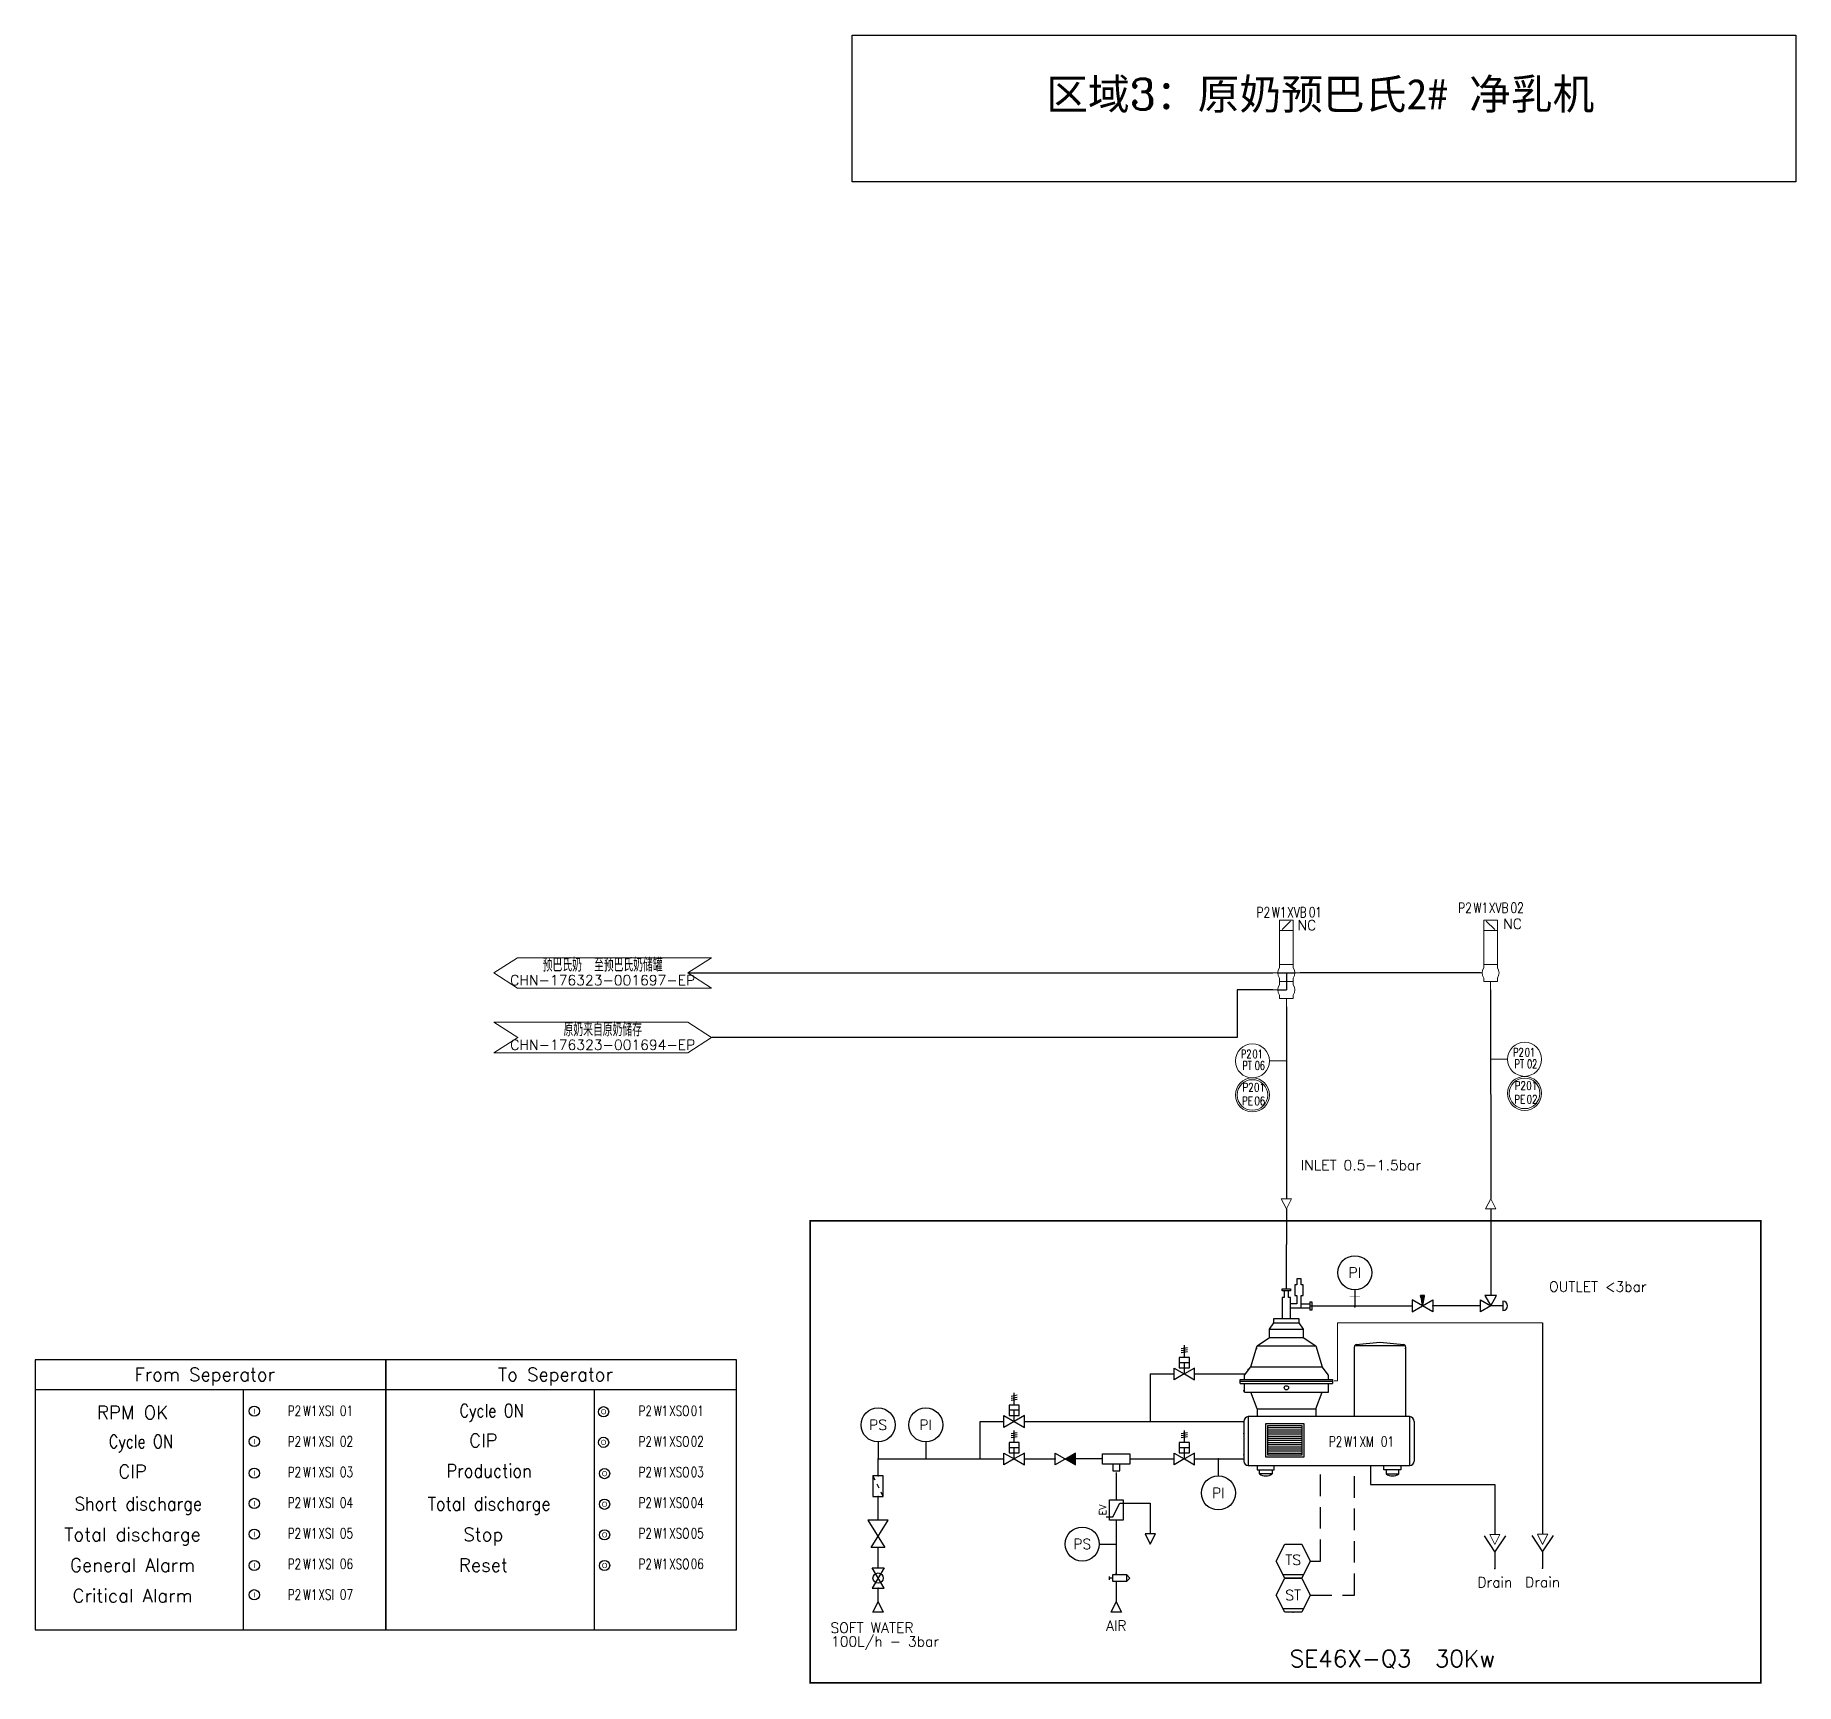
# Model space of a CAD drawing. Header units: inches. Extents: x 13610 to 14128, y 26632 to 27117.
import ezdxf
from ezdxf.enums import TextEntityAlignment as Align

# ---------------------------------------------------------------- set-up
doc = ezdxf.new("R2010")
doc.units = ezdxf.units.IN
doc.header["$MEASUREMENT"] = 0
doc.linetypes.add('DASHDOT', pattern=[25.4, 12.7, -6.35, 0, -6.35])
doc.linetypes.add('DASHED2', pattern=[9.525, 6.35, -3.175])
doc.layers.add('31 Equipment', color=7, linetype='Continuous', lineweight=9)
doc.layers.add('33 Instruments Labels', color=7, linetype='Continuous', lineweight=9)
for name, color, linetype in [('MATERIEL-DIVERS', 7, 'Continuous'), ('POMPES-PROCESS', 7, 'Continuous'), ('REGUL', 140, 'DASHED2'), ('REPERES', 7, 'Continuous'), ('techn-data', 7, 'Continuous'), ('TEXTES', 7, 'Continuous'), ('TUYAUTERIE-EAU', 5, 'Continuous'), ('TUYAUTERIE-GAZ', 3, 'Continuous'), ('TUYAUTERIE-PROCESS', 30, 'Continuous'), ('TXT_FR', 7, 'Continuous'), ('VANNES', 7, 'Continuous')]:
    doc.layers.add(name, color=color, linetype=linetype)
doc.layers.get('33 Instruments Labels').off()
doc.layers.get('REPERES').off()
doc.styles.add('ROMANC', font='romanc')
doc.styles.add('ROMANS', font='ROMANS.SHX')
doc.styles.add('S', font='SIMPLEX')
doc.styles.add('SWISS', font='swiss.ttf')
doc.styles.add('USER1', font='TXT.SHX', dxfattribs={"bigfont": 'gbcbig.shx'})

msp = doc.modelspace()

# ---------------------------------------------------------------- texts
at = {"layer": 'MATERIEL-DIVERS', "style": 'ROMANS'}
for s, p in [('PI', (13998.16, 26753.14)), ('PS', (13858.05, 26708.41)), ('PI', (13872.05, 26708.41)), ('PI', (13958.05, 26688.37)), ('PS', (13918.05, 26673.37)), ('TS', (13980.05, 26668.71)), ('ST', (13980.05, 26658.37))]:
    msp.add_text(s, height=3, dxfattribs=at).set_placement(p, align=Align.MIDDLE)
at = {"layer": 'MATERIEL-DIVERS', "style": 'S'}
msp.add_text('EV', height=2, rotation=90, dxfattribs=at).set_placement((13925.05, 26683.37), align=Align.CENTER)
at = {"layer": 'techn-data', "color": 1, "style": 'ROMANS'}
for s, height, p in [('INLET 0.5-1.5bar', 3, (13999.92, 26784.71)), ('OUTLET <3bar', 3, (14069.57, 26749.02)), ('100L/h - 3bar', 3, (13860.08, 26644.52)), ('SE46X-Q3  30Kw', 5, (14009.24, 26639.48))]:
    msp.add_text(s, height=height, dxfattribs=at).set_placement(p, align=Align.MIDDLE)
at = {"layer": 'TEXTES', "style": 'ROMANS'}
for p in [(13981.3, 26853.76), (14041.75, 26854.15)]:
    msp.add_text('NC', height=3, dxfattribs=at).set_placement(p)
at = {"layer": 'TXT_FR', "style": 'ROMANS'}
for s, p in [('From Seperator', (13660.16, 26721.26)), ('To Seperator', (13763.24, 26721.26)), ('RPM OK', (13638.96, 26710.05)), ('CIP', (13742.04, 26701.85)), ('CIP', (13638.96, 26692.76)), ('Total discharge', (13638.96, 26674.25)), ('Stop', (13742.04, 26674.25)), ('General Alarm', (13638.96, 26665.24)), ('Reset', (13742.04, 26665.24)), ('Critical Alarm', (13638.96, 26656.23))]:
    msp.add_text(s, height=3.9, dxfattribs=at).set_placement(p, align=Align.CENTER)
for s, width, p in [('Cycle ON', 0.8, (13744.47, 26710.62)), ('Cycle ON', 0.8, (13641.4, 26701.53)), ('Production', 0.9, (13743.74, 26692.95)), ('Short discharge', 0.9, (13640.67, 26683.26)), ('Total discharge', 0.9, (13743.74, 26683.26))]:
    msp.add_text(s, height=3.9, dxfattribs=dict(at, width=width)).set_placement(p, align=Align.CENTER)
for s, p in [('SOFT WATER', (13844.05, 26648.76)), ('AIR', (13925.05, 26649.37))]:
    msp.add_text(s, height=3, dxfattribs=at).set_placement(p, align=Align.MIDDLE_LEFT)
at = {"layer": 'TXT_FR', "insert": (13987.99, 27099), "char_height": 9, "width": 294.206, "attachment_point": 5, "style": 'ROMANC'}
msp.add_mtext('{\\fSimSun|b0|i0|c134|p2;区域}3{\\fSimSun|b0|i0|c134|p2;：原奶预巴氏2# 净乳机}', dxfattribs=at)

# ---------------------------------------------------------------- blocks, each defined once
blk = doc.blocks.new('OUTPUT')
at = {"layer": 'MATERIEL-DIVERS'}
blk.add_circle((0, 0), 1.5, dxfattribs=at)
at = {"layer": 'MATERIEL-DIVERS', "style": 'SWISS'}
blk.add_text('O', height=1.5, dxfattribs=at).set_placement((0, 0), align=Align.MIDDLE)
blk = doc.blocks.new('REPNORM1')
at = {"layer": 'TEXTES', "style": 'ROMANS', "width": 0.75}
for tag, p in [('ZONE', (-9.75, -1.25)), ('SOUSZONE', (-5.25, -1.25)), ('ELEMENT', (-0.75, -1.25)), ('NUM', (5.59, -1.22))]:
    blk.add_attdef(tag, p, '', height=3, dxfattribs=at)
blk = doc.blocks.new('APV-VLV-SSEAT-SW41-3')
at = {"layer": '31 Equipment', "ltscale": 38}
for p, q in [((1.25, 15.25), (-1.25, 12.75)), ((-2, 2.5), (-2, 1.5)), ((2, 2.5), (2, 1.5)), ((2.5, 0), (4, 0)), ((-2, -2.5), (-2, -1.5)), ((2, -2.5), (-2, -2.5)), ((-2, -2.5), (2, -2.5)), ((0, -2.5), (0, -5)), ((2, -2.5), (2, -1.5))]:
    blk.add_line(p, q, dxfattribs=at)
for points in [[(-2, 12.5), (2, 12.5), (2, 15.5), (-2, 15.5)], [(-2, 2.5), (2, 2.5), (2, 12.5), (-2, 12.5)]]:
    blk.add_lwpolyline(points, close=True, dxfattribs=at)
for start, end in [(143.1301, 216.8699), (323.1301, 36.8699)]:
    blk.add_arc((0, 0), 2.5, start, end, dxfattribs=at)
blk = doc.blocks.new('APV-SIGN-ARW-FLOW-1')
at = {"layer": '31 Equipment'}
for p, q in [((-1.5, -1.5), (-1.5, 1.5)), ((-1.5, 1.5), (1.5, 0)), ((1.5, 0), (-1.5, -1.5))]:
    blk.add_line(p, q, dxfattribs=at)
blk = doc.blocks.new('EGOUT')
at = {"color": 7}
for p, q in [((-3.2, 9.61), (0, 4.81)), ((0, 4.81), (3.2, 9.61)), ((0, 4.81), (0, 0))]:
    blk.add_line(p, q, dxfattribs=at)
at = {"color": 7, "extrusion": (0, -1, 0)}
blk.add_point((0, 0), dxfattribs=at)
at = {"layer": 'POMPES-PROCESS', "style": 'ROMANS'}
blk.add_attdef('EGOUT', text='', height=3, dxfattribs=at).set_placement((0, -4), align=Align.MIDDLE)
blk = doc.blocks.new('A$C76C26FB2')
for p, q in [((2.4, 4.71), (2.43, 4.73)), ((2.41, 4.66), (2.48, 4.73)), ((2.41, 4.69), (2.46, 4.73)), ((2.42, 4.62), (2.54, 4.73)), ((2.42, 4.64), (2.51, 4.73)), ((2.43, 4.57), (2.59, 4.73)), ((2.43, 4.6), (2.56, 4.73)), ((2.44, 4.53), (2.64, 4.73)), ((2.44, 4.55), (2.62, 4.73)), ((2.45, 4.46), (2.73, 4.73)), ((2.45, 4.49), (2.7, 4.73)), ((2.45, 4.51), (2.67, 4.73)), ((2.46, 4.42), (2.78, 4.73)), ((2.46, 4.44), (2.75, 4.73)), ((2.47, 4.37), (2.83, 4.73)), ((2.47, 4.4), (2.81, 4.73)), ((2.48, 4.33), (2.89, 4.73)), ((2.48, 4.35), (2.86, 4.73)), ((2.49, 4.26), (2.97, 4.73)), ((2.49, 4.28), (2.94, 4.73)), ((2.49, 4.31), (2.91, 4.73)), ((2.5, 4.22), (3.02, 4.73)), ((2.5, 4.24), (3, 4.73)), ((2.51, 4.17), (3.08, 4.73)), ((2.51, 4.19), (3.05, 4.73)), ((2.52, 4.13), (3.13, 4.73)), ((2.52, 4.15), (3.1, 4.73)), ((2.53, 4.08), (3.18, 4.73)), ((2.53, 4.1), (3.16, 4.73)), ((2.54, 4.01), (3.26, 4.73)), ((2.54, 4.04), (3.24, 4.73)), ((2.54, 4.06), (3.21, 4.73)), ((2.55, 3.97), (3.32, 4.73)), ((2.55, 3.99), (3.29, 4.73)), ((2.56, 3.92), (3.37, 4.73)), ((2.56, 3.95), (3.35, 4.73)), ((2.57, 3.88), (3.43, 4.73)), ((2.57, 3.9), (3.4, 4.73)), ((2.58, 3.81), (3.51, 4.73)), ((2.58, 3.83), (3.48, 4.73)), ((2.58, 3.86), (3.45, 4.73)), ((2.59, 3.77), (3.56, 4.73)), ((2.59, 3.79), (3.53, 4.73)), ((2.6, 3.74), (3.59, 4.73)), ((2.6, 3.72), (3.6, 4.72)), ((2.61, 3.7), (3.59, 4.68)), ((2.61, 3.68), (3.58, 4.65)), ((2.62, 3.65), (3.58, 4.61)), ((2.62, 3.63), (3.57, 4.58)), ((2.62, 3.61), (3.56, 4.55)), ((2.63, 3.59), (3.56, 4.51)), ((2.63, 3.56), (3.55, 4.48)), ((2.64, 3.54), (3.54, 4.45)), ((2.64, 3.52), (3.54, 4.41)), ((2.65, 3.5), (3.53, 4.38)), ((2.65, 3.47), (3.52, 4.35)), ((2.66, 3.45), (3.52, 4.31)), ((2.66, 3.43), (3.51, 4.28)), ((2.67, 3.41), (3.5, 4.24)), ((2.67, 3.38), (3.5, 4.21)), ((2.67, 3.36), (3.49, 4.18)), ((2.68, 3.34), (3.48, 4.14)), ((2.68, 3.32), (3.48, 4.11)), ((2.69, 3.3), (3.47, 4.08)), ((2.69, 3.27), (3.46, 4.04)), ((2.7, 3.25), (3.45, 4.01)), ((2.7, 3.23), (3.45, 3.97)), ((2.71, 3.21), (3.44, 3.94)), ((2.71, 3.18), (3.43, 3.91)), ((2.71, 3.16), (3.43, 3.87)), ((2.72, 3.14), (3.42, 3.84)), ((2.72, 3.12), (3.41, 3.81)), ((2.73, 3.09), (3.41, 3.77)), ((2.73, 3.07), (3.4, 3.74)), ((2.74, 3.05), (3.39, 3.71)), ((2.74, 3.03), (3.39, 3.67)), ((2.75, 3), (3.38, 3.64)), ((2.75, 2.98), (3.37, 3.6)), ((2.76, 2.96), (3.37, 3.57)), ((2.76, 2.94), (3.36, 3.54)), ((2.76, 2.91), (3.35, 3.5)), ((2.77, 2.89), (3.35, 3.47)), ((2.77, 2.87), (3.34, 3.44)), ((2.78, 2.85), (3.33, 3.4)), ((2.78, 2.82), (3.33, 3.37)), ((2.79, 2.8), (3.32, 3.33)), ((2.79, 2.78), (3.31, 3.3)), ((2.8, 2.76), (3.31, 3.27)), ((2.8, 2.73), (3.3, 3.23)), ((2.8, 2.71), (3.29, 3.2)), ((2.81, 2.69), (3.29, 3.17)), ((2.81, 2.67), (3.28, 3.13)), ((2.82, 2.64), (3.27, 3.1)), ((2.82, 2.62), (3.27, 3.07)), ((2.83, 2.6), (3.26, 3.03)), ((2.83, 2.58), (3.25, 3)), ((2.84, 2.55), (3.25, 2.96)), ((2.84, 2.53), (3.24, 2.93)), ((2.84, 2.51), (3.23, 2.9)), ((2.85, 2.49), (3.23, 2.86)), ((2.85, 2.46), (3.22, 2.83)), ((2.86, 2.44), (3.21, 2.8)), ((2.86, 2.42), (3.21, 2.76)), ((2.87, 2.4), (3.2, 2.73)), ((2.87, 2.37), (3.19, 2.69)), ((2.88, 2.35), (3.19, 2.66)), ((2.88, 2.33), (3.18, 2.63)), ((2.89, 2.31), (3.17, 2.59)), ((2.89, 2.28), (3.17, 2.56)), ((2.89, 2.26), (3.16, 2.53)), ((2.9, 2.24), (3.15, 2.49)), ((2.9, 2.22), (3.15, 2.46)), ((2.91, 2.2), (3.14, 2.43)), ((2.91, 2.17), (3.13, 2.39)), ((2.92, 2.15), (3.12, 2.36)), ((2.92, 2.13), (3.12, 2.32)), ((2.93, 2.11), (3.11, 2.29)), ((2.93, 2.08), (3.1, 2.26)), ((2.93, 2.06), (3.1, 2.22)), ((2.94, 2.04), (3.09, 2.19)), ((2.94, 2.02), (3.08, 2.16)), ((2.95, 1.99), (3.08, 2.12)), ((2.95, 1.97), (3.07, 2.09)), ((2.96, 1.95), (3.06, 2.06)), ((2.96, 1.93), (3.06, 2.02)), ((2.97, 1.9), (3.05, 1.99)), ((2.97, 1.88), (3.04, 1.95)), ((2.98, 1.86), (3.04, 1.92)), ((2.98, 1.84), (3.03, 1.89)), ((2.98, 1.81), (3.02, 1.85)), ((2.99, 1.79), (3.02, 1.82)), ((2.99, 1.77), (3.01, 1.79)), ((3, 1.75), (3, 1.75))]:
    blk.add_line(p, q)
at = {"layer": 'MATERIEL-DIVERS'}
for p, q in [((6, 0), (0, 3.47)), ((0, 0), (6, 3.47)), ((0, 3.47), (0, 0)), ((2.4, 4.73), (3, 1.73)), ((3.6, 4.73), (2.4, 4.73)), ((3, 1.73), (3.6, 4.73)), ((6, 3.47), (6, 0))]:
    blk.add_line(p, q, dxfattribs=at)
at = {"layer": 'MATERIEL-DIVERS', "extrusion": (-1, 1e-16, 0)}
blk.add_point((0, 1.73), dxfattribs=at)
at = {"layer": 'MATERIEL-DIVERS', "extrusion": (1, -1e-16, 0)}
blk.add_point((6, 1.73), dxfattribs=at)
at = {"layer": 'VANNES'}
blk.add_line((2.4, 4.73), (2.4, 4.73), dxfattribs=at)
blk = doc.blocks.new('APV-INS-M-L-PE')
at = {"layer": '31 Equipment', "color": 7}
blk.add_line((0, -5), (0, -10), dxfattribs=at)
blk.add_circle((0, 0), 5, dxfattribs=at)
blk = doc.blocks.new('REPINS')
at = {"layer": 'TEXTES', "style": 'ROMANS', "width": 0.75}
for tag, p in [('ZONE', (-3.3, 1)), ('SOUSZONE', (0.1, 1)), ('NUM', (0.2, -3))]:
    blk.add_attdef(tag, p, '', height=2.5, dxfattribs=at)
blk.add_attdef('ELEMENT', text='', height=2.5, dxfattribs=at).set_placement((-0.2, -3), align=Align.RIGHT)
blk = doc.blocks.new('APV-INS-F-L-PT')
at = {"layer": '31 Equipment'}
for radius in [5, 4.5]:
    blk.add_circle((0, 0), radius, dxfattribs=at)
blk = doc.blocks.new('REPINS2')
at = {"layer": 'TEXTES', "style": 'ROMANS', "width": 0.7}
for tag, p in [('ZONE', (-3.35, 0.8)), ('SOUSZONE', (0.05, 0.8)), ('NUM', (0.7, -2.6))]:
    blk.add_attdef(tag, p, '', height=2.5, dxfattribs=at)
blk.add_attdef('ELEMENT', text='', height=2.5, dxfattribs=at).set_placement((-1.56, -2.59), align=Align.CENTER)
blk = doc.blocks.new('APV-SIGN-ARW-DWG-1')
at = {"layer": '31 Equipment'}
for p, q in [((-32, 4.49), (25, 4.49)), ((-32, 4.49), (-25, 0)), ((-25, 0), (-32, -4.49)), ((25, 4.49), (32, 0)), ((32, 0), (25, -4.49)), ((-32, -4.49), (25, -4.49))]:
    blk.add_line(p, q, dxfattribs=at)
at = {"layer": '31 Equipment', "style": 'ROMANS', "width": 0.8}
for tag, p in [('TEXT1', (0, 0.37)), ('TEXT2', (0, -3.63))]:
    blk.add_attdef(tag, text='', height=3, dxfattribs=at).set_placement(p, align=Align.CENTER)
blk = doc.blocks.new('A$C3D1D1774')
at = {"color": 7}
for p, q in [((-1.23, 0), (1.23, 0)), ((-1.23, -0.62), (-1.23, 0)), ((1.23, 0), (1.23, -0.62)), ((3.08, 1.13), (2.47, 1.13)), ((2.47, 1.13), (2.47, -1.95)), ((4.32, 2.98), (3.08, 2.98)), ((3.08, 2.98), (3.08, 1.13)), ((4.32, 1.13), (4.32, 2.98)), ((4.93, 1.13), (4.32, 1.13)), ((4.93, -1.95), (4.93, 1.13)), ((1.23, -0.62), (-1.23, -0.62)), ((-0.62, -2.57), (-1.23, -2.57)), ((-1.23, -2.57), (-1.23, -8.74)), ((-0.62, -0.62), (-0.62, -2.57)), ((0.62, -2.57), (0.62, -0.62)), ((1.23, -2.57), (0.62, -2.57)), ((1.23, -8.74), (1.23, -2.57)), ((3.08, -4.38), (1.23, -4.38)), ((2.47, -1.95), (3.08, -1.95)), ((3.08, -1.95), (3.08, -4.38)), ((4.32, -5.62), (4.32, -1.95)), ((4.32, -1.95), (4.93, -1.95)), ((4.32, -4.38), (6.88, -4.38)), ((6.88, -3.77), (7.5, -3.77)), ((6.88, -3.77), (6.88, -6.23)), ((7.5, -3.77), (7.5, -6.23)), ((-4.93, -11.82), (-3.7, -9.97)), ((-3.7, -9.97), (-3.7, -8.74)), ((-3.7, -8.74), (3.7, -8.74)), ((-3.7, -9.97), (3.7, -9.97)), ((1.23, -5.62), (6.88, -5.62)), ((3.7, -8.74), (3.7, -9.97)), ((3.7, -9.97), (4.93, -11.82)), ((7.5, -6.23), (6.88, -6.23)), ((-8.64, -16.76), (-4.93, -14.29)), ((-4.93, -14.29), (-4.93, -11.82)), ((-4.93, -11.82), (4.93, -11.82)), ((-4.93, -14.29), (4.93, -14.29)), ((4.93, -11.82), (4.93, -14.29)), ((4.93, -14.29), (8.64, -16.76)), ((-10.49, -22.92), (-8.64, -16.76)), ((-8.64, -16.76), (8.64, -16.76)), ((8.64, -16.76), (10.49, -22.92)), ((-12.34, -25.39), (-10.49, -22.92)), ((-12.34, -26.63), (-12.34, -25.39)), ((-10.49, -22.92), (10.49, -22.92)), ((12.34, -25.39), (10.49, -22.92)), ((12.34, -26.63), (12.34, -25.39)), ((-13.57, -27.86), (-13.57, -26.63)), ((-13.57, -26.63), (13.57, -26.63)), ((13.57, -27.24), (-13.57, -27.24)), ((-13.57, -27.86), (13.57, -27.86)), ((-12.34, -30.33), (-12.34, -27.86)), ((-12.34, -30.33), (12.34, -30.33)), ((-8.64, -35.29), (-10.49, -30.33)), ((8.64, -35.29), (10.49, -30.33)), ((12.34, -30.33), (12.34, -27.86)), ((13.57, -26.63), (13.57, -27.86)), ((-8.64, -35.29), (8.64, -35.29)), ((-8.64, -35.29), (-8.64, -37.5)), ((8.64, -35.29), (8.64, -37.5)), ((-12.5, -39.01), (-12.5, -50.68)), ((36.27, -37.5), (-11.27, -37.5)), ((-11.27, -37.5), (-11.27, -51.92)), ((-6.05, -39.56), (5.11, -39.56)), ((-6.05, -49.48), (-6.05, -39.56)), ((-5.44, -48.86), (-5.44, -40.18)), ((-5.44, -40.18), (4.5, -40.18)), ((-5.44, -40.8), (4.5, -40.8)), ((4.5, -40.18), (4.5, -48.86)), ((5.11, -39.56), (5.11, -49.48)), ((36.27, -51.92), (36.27, -37.5)), ((37.5, -39.01), (37.5, -50.68)), ((-5.44, -41.41), (4.5, -41.41)), ((-5.44, -42.03), (4.5, -42.03)), ((-5.44, -42.65), (4.5, -42.65)), ((-5.44, -43.26), (4.5, -43.26)), ((-5.44, -43.88), (4.5, -43.88)), ((-5.44, -44.5), (4.5, -44.5)), ((-5.44, -45.16), (4.5, -45.16)), ((-5.44, -45.78), (4.5, -45.78)), ((-5.44, -46.4), (4.5, -46.4)), ((5.11, -49.48), (-6.05, -49.48)), ((-5.44, -47.01), (4.5, -47.01)), ((-5.44, -47.63), (4.5, -47.63)), ((-5.44, -48.25), (4.5, -48.25)), ((4.5, -48.86), (-5.44, -48.86)), ((-11.27, -51.92), (36.27, -51.92)), ((-8.55, -51.92), (-8.55, -53.15)), ((-8.55, -53.15), (-3.59, -53.15)), ((-7.94, -54.38), (-7.94, -53.15)), ((-4.2, -54.38), (-7.94, -54.38)), ((-4.2, -53.15), (-4.2, -54.38)), ((-3.59, -53.15), (-3.59, -51.92)), ((28.67, -53.15), (28.67, -51.92)), ((33.64, -53.15), (28.67, -53.15)), ((29.29, -53.15), (29.29, -54.38)), ((29.29, -54.38), (33.02, -54.38)), ((33.02, -54.38), (33.02, -53.15)), ((33.64, -51.92), (33.64, -53.15))]:
    blk.add_line(p, q, dxfattribs=at)
blk.add_circle((0, -29.09), 0.617, dxfattribs=at)
for centre, radius, start, end in [((-11, -38.97), 1.5, 100.12, 181.4272), ((36, -38.97), 1.5, 358.5728, 79.88), ((-11.27, -50.68), 1.23, 180, 270), ((36.27, -50.68), 1.23, 270, 0), ((-6.07, -51.87), 3.13, 233.431, 306.569), ((31.15, -51.87), 3.13, 233.431, 306.569)]:
    blk.add_arc(centre, radius, start, end, dxfattribs=at)
at = {"layer": 'MATERIEL-DIVERS'}
for p, q in [((20, -37.5), (20, -17.01)), ((20.38, -16.65), (34.63, -16.65)), ((20.5, -16.4), (27.5, -15.66)), ((27.5, -15.66), (34.5, -16.4)), ((35, -17.01), (35, -37.5))]:
    blk.add_line(p, q, dxfattribs=at)
for centre, start, end in [((20.62, -17.01), 101.3099, 180), ((34.38, -17.01), 0, 78.6901)]:
    blk.add_arc(centre, 0.625, start, end, dxfattribs=at)
at = {"layer": 'MATERIEL-DIVERS', "color": 7, "extrusion": (0, 1, 0)}
blk.add_point((0, 0), dxfattribs=at)
at = {"layer": 'MATERIEL-DIVERS', "color": 2}
for p in [(0, 0), (7.5, -5), (-8.75, -17.5), (-11.25, -23.75), (-12.5, -30), (-12.5, -48.75)]:
    blk.add_point(p, dxfattribs=at)
at = {"layer": 'MATERIEL-DIVERS', "color": 7, "extrusion": (1, 0, 0)}
blk.add_point((7.5, -5), dxfattribs=at)
at = {"layer": 'MATERIEL-DIVERS', "color": 7, "extrusion": (-1, 0, 0)}
for p in [(-8.75, -17.5), (-11.25, -23.75), (-12.5, -30), (-12.5, -48.75)]:
    blk.add_point(p, dxfattribs=at)
at = {"layer": 'TUYAUTERIE-EAU', "color": 2}
for p in [(35, -17.5), (-12.5, -42.5)]:
    blk.add_point(p, dxfattribs=at)
at = {"layer": 'TUYAUTERIE-EAU', "color": 7, "extrusion": (1, 0, 0)}
blk.add_point((35, -17.5), dxfattribs=at)
at = {"layer": 'TUYAUTERIE-EAU', "color": 7, "extrusion": (-1, 0, 0)}
blk.add_point((-12.5, -42.5), dxfattribs=at)
blk = doc.blocks.new('INPUT')
at = {"layer": 'MATERIEL-DIVERS'}
blk.add_circle((0, 0), 1.5, dxfattribs=at)
at = {"layer": 'MATERIEL-DIVERS', "style": 'SWISS'}
blk.add_text('I', height=1.5, dxfattribs=at).set_placement((0, 0), align=Align.MIDDLE)

# ---------------------------------------------------------------- linework, layer by layer
for p, q in [((13913.06, 26698.37), (13913.06, 26698.38)), ((13913.06, 26698.36), (13913.06, 26698.37)), ((13913.08, 26698.35), (13913.16, 26698.44)), ((13913.16, 26698.31), (13913.08, 26698.39)), ((13913.11, 26698.34), (13913.26, 26698.49)), ((13913.26, 26698.25), (13913.11, 26698.4)), ((13913.14, 26698.32), (13913.37, 26698.55)), ((13913.37, 26698.19), (13913.14, 26698.42)), ((13913.16, 26698.31), (13913.47, 26698.61)), ((13913.47, 26698.13), (13913.16, 26698.44)), ((13913.19, 26698.29), (13913.57, 26698.67)), ((13913.57, 26698.08), (13913.19, 26698.45)), ((13913.22, 26698.28), (13913.67, 26698.73)), ((13913.67, 26698.02), (13913.22, 26698.47)), ((13913.24, 26698.26), (13913.77, 26698.78)), ((13913.77, 26697.96), (13913.24, 26698.48)), ((13913.27, 26698.25), (13913.87, 26698.84)), ((13913.87, 26697.9), (13913.27, 26698.5)), ((13913.3, 26698.23), (13913.97, 26698.9)), ((13913.97, 26697.84), (13913.3, 26698.51)), ((13913.32, 26698.21), (13914.07, 26698.96)), ((13914.07, 26697.79), (13913.32, 26698.53)), ((13913.35, 26698.2), (13914.17, 26699.02)), ((13914.17, 26697.73), (13913.35, 26698.54)), ((13913.38, 26698.18), (13914.27, 26699.07)), ((13914.27, 26697.67), (13913.38, 26698.56)), ((13913.41, 26698.17), (13914.37, 26699.13)), ((13914.37, 26697.61), (13913.41, 26698.58)), ((13913.43, 26698.15), (13914.47, 26699.19)), ((13914.47, 26697.55), (13913.43, 26698.59)), ((13913.46, 26698.14), (13914.57, 26699.25)), ((13914.57, 26697.5), (13913.46, 26698.61)), ((13913.49, 26698.12), (13914.67, 26699.3)), ((13914.67, 26697.44), (13913.49, 26698.62)), ((13913.51, 26698.11), (13914.77, 26699.36)), ((13914.77, 26697.38), (13913.51, 26698.64)), ((13913.54, 26698.09), (13914.87, 26699.42)), ((13914.87, 26697.32), (13913.54, 26698.65)), ((13913.57, 26698.07), (13914.97, 26699.48)), ((13914.97, 26697.26), (13913.57, 26698.67)), ((13913.59, 26698.06), (13915.07, 26699.54)), ((13915.07, 26697.21), (13913.59, 26698.68)), ((13913.62, 26698.04), (13915.17, 26699.59)), ((13915.17, 26697.15), (13913.62, 26698.7)), ((13913.65, 26698.03), (13915.27, 26699.65)), ((13915.27, 26697.09), (13913.65, 26698.72)), ((13913.67, 26698.01), (13915.37, 26699.71)), ((13915.37, 26697.03), (13913.67, 26698.73)), ((13913.7, 26698), (13915.47, 26699.77)), ((13915.47, 26696.98), (13913.7, 26698.75)), ((13913.73, 26697.98), (13915.57, 26699.83)), ((13915.57, 26696.92), (13913.73, 26698.76)), ((13913.76, 26697.97), (13915.67, 26699.88)), ((13915.67, 26696.86), (13913.76, 26698.78)), ((13913.78, 26697.95), (13915.77, 26699.94)), ((13915.77, 26696.8), (13913.78, 26698.79)), ((13913.81, 26697.93), (13915.87, 26700)), ((13915.87, 26696.74), (13913.81, 26698.81)), ((13913.84, 26697.92), (13915.97, 26700.06)), ((13915.97, 26696.69), (13913.84, 26698.82)), ((13913.86, 26697.9), (13916.05, 26700.09)), ((13916.05, 26696.65), (13913.86, 26698.84)), ((13913.89, 26697.89), (13916.05, 26700.05)), ((13916.05, 26696.69), (13913.89, 26698.85)), ((13913.92, 26697.87), (13916.05, 26700.01)), ((13916.05, 26696.73), (13913.92, 26698.87)), ((13913.94, 26697.86), (13916.05, 26699.97)), ((13916.05, 26696.78), (13913.94, 26698.89)), ((13913.97, 26697.84), (13916.05, 26699.92)), ((13916.05, 26696.82), (13913.97, 26698.9)), ((13914, 26697.83), (13916.05, 26699.88)), ((13916.05, 26696.86), (13914, 26698.92)), ((13914.02, 26697.81), (13916.05, 26699.84)), ((13916.05, 26696.9), (13914.02, 26698.93)), ((13914.05, 26697.8), (13916.05, 26699.8)), ((13916.05, 26696.95), (13914.05, 26698.95)), ((13914.08, 26697.78), (13916.05, 26699.75)), ((13916.05, 26696.99), (13914.08, 26698.96)), ((13914.1, 26697.76), (13916.05, 26699.71)), ((13916.05, 26697.03), (13914.1, 26698.98)), ((13914.13, 26697.75), (13916.05, 26699.67)), ((13916.05, 26697.07), (13914.13, 26698.99)), ((13914.16, 26697.73), (13916.05, 26699.63)), ((13916.05, 26697.12), (13914.16, 26699.01)), ((13914.19, 26697.72), (13916.05, 26699.58)), ((13916.05, 26697.16), (13914.19, 26699.03)), ((13914.21, 26697.7), (13916.05, 26699.54)), ((13916.05, 26697.2), (13914.21, 26699.04)), ((13914.24, 26697.69), (13916.05, 26699.5)), ((13916.05, 26697.24), (13914.24, 26699.06)), ((13914.27, 26697.67), (13916.05, 26699.46)), ((13916.05, 26697.29), (13914.27, 26699.07)), ((13914.29, 26697.66), (13916.05, 26699.41)), ((13916.05, 26697.33), (13914.29, 26699.09)), ((13914.32, 26697.64), (13916.05, 26699.37)), ((13916.05, 26697.37), (13914.32, 26699.1)), ((13914.35, 26697.62), (13916.05, 26699.33)), ((13916.05, 26697.41), (13914.35, 26699.12)), ((13914.37, 26697.61), (13916.05, 26699.29)), ((13916.05, 26697.46), (13914.37, 26699.13)), ((13914.4, 26697.59), (13916.05, 26699.24)), ((13916.05, 26697.5), (13914.4, 26699.15)), ((13914.43, 26697.58), (13916.05, 26699.2)), ((13916.05, 26697.54), (13914.43, 26699.17)), ((13916.05, 26697.58), (13914.45, 26699.18)), ((13914.45, 26697.56), (13916.05, 26699.16)), ((13916.05, 26697.63), (13914.48, 26699.2)), ((13914.48, 26697.55), (13916.05, 26699.12)), ((13916.05, 26697.67), (13914.51, 26699.21)), ((13914.51, 26697.53), (13916.05, 26699.07)), ((13916.05, 26697.71), (13914.54, 26699.23)), ((13914.54, 26697.52), (13916.05, 26699.03)), ((13916.05, 26697.75), (13914.56, 26699.24)), ((13914.56, 26697.5), (13916.05, 26698.99)), ((13916.05, 26697.8), (13914.59, 26699.26)), ((13914.59, 26697.48), (13916.05, 26698.95)), ((13916.05, 26697.84), (13914.62, 26699.27)), ((13914.62, 26697.47), (13916.05, 26698.9)), ((13916.05, 26697.88), (13914.64, 26699.29)), ((13914.64, 26697.45), (13916.05, 26698.86)), ((13916.05, 26697.92), (13914.67, 26699.31)), ((13914.67, 26697.44), (13916.05, 26698.82)), ((13916.05, 26697.97), (13914.7, 26699.32)), ((13914.7, 26697.42), (13916.05, 26698.78)), ((13916.05, 26698.01), (13914.72, 26699.34)), ((13914.72, 26697.41), (13916.05, 26698.74)), ((13916.05, 26698.05), (13914.75, 26699.35)), ((13914.75, 26697.39), (13916.05, 26698.69)), ((13916.05, 26698.09), (13914.78, 26699.37)), ((13914.78, 26697.38), (13916.05, 26698.65)), ((13916.05, 26698.14), (13914.8, 26699.38)), ((13914.8, 26697.36), (13916.05, 26698.61)), ((13916.05, 26698.18), (13914.83, 26699.4)), ((13914.83, 26697.34), (13916.05, 26698.57)), ((13916.05, 26698.22), (13914.86, 26699.41)), ((13914.86, 26697.33), (13916.05, 26698.52)), ((13916.05, 26698.26), (13914.89, 26699.43)), ((13914.89, 26697.31), (13916.05, 26698.48)), ((13916.05, 26698.3), (13914.91, 26699.44)), ((13914.91, 26697.3), (13916.05, 26698.44)), ((13916.05, 26698.35), (13914.94, 26699.46)), ((13914.94, 26697.28), (13916.05, 26698.4)), ((13916.05, 26698.39), (13914.97, 26699.48)), ((13914.97, 26697.27), (13916.05, 26698.35)), ((13916.05, 26698.43), (13914.99, 26699.49)), ((13914.99, 26697.25), (13916.05, 26698.31)), ((13916.05, 26698.47), (13915.02, 26699.51)), ((13916.05, 26698.52), (13915.05, 26699.52)), ((13916.05, 26698.56), (13915.07, 26699.54)), ((13916.05, 26698.6), (13915.1, 26699.55)), ((13916.05, 26698.64), (13915.13, 26699.57)), ((13916.05, 26698.69), (13915.15, 26699.58)), ((13916.05, 26698.73), (13915.18, 26699.6)), ((13916.05, 26698.77), (13915.21, 26699.62)), ((13916.05, 26698.81), (13915.24, 26699.63)), ((13916.05, 26698.86), (13915.26, 26699.65)), ((13916.05, 26698.9), (13915.29, 26699.66)), ((13916.05, 26698.94), (13915.32, 26699.68)), ((13916.05, 26698.98), (13915.34, 26699.69)), ((13916.05, 26699.03), (13915.37, 26699.71)), ((13916.05, 26699.07), (13915.4, 26699.72)), ((13916.05, 26699.11), (13915.42, 26699.74)), ((13916.05, 26699.15), (13915.45, 26699.76)), ((13916.05, 26699.2), (13915.48, 26699.77)), ((13916.05, 26699.24), (13915.5, 26699.79)), ((13916.05, 26699.28), (13915.53, 26699.8)), ((13916.05, 26699.32), (13915.56, 26699.82)), ((13916.05, 26699.37), (13915.59, 26699.83)), ((13916.05, 26699.41), (13915.61, 26699.85)), ((13916.05, 26699.45), (13915.64, 26699.86)), ((13916.05, 26699.49), (13915.67, 26699.88)), ((13916.05, 26699.54), (13915.69, 26699.9)), ((13916.05, 26699.58), (13915.72, 26699.91)), ((13916.05, 26699.62), (13915.75, 26699.93)), ((13916.05, 26699.66), (13915.77, 26699.94)), ((13916.05, 26699.71), (13915.8, 26699.96)), ((13916.05, 26699.75), (13915.83, 26699.97)), ((13916.05, 26699.79), (13915.85, 26699.99)), ((13916.05, 26699.83), (13915.88, 26700)), ((13916.05, 26699.88), (13915.91, 26700.02)), ((13916.05, 26699.92), (13915.94, 26700.03)), ((13916.05, 26699.96), (13915.96, 26700.05)), ((13916.05, 26700), (13915.99, 26700.07)), ((13916.05, 26700.05), (13916.02, 26700.08)), ((13916.05, 26700.09), (13916.04, 26700.1)), ((13915.02, 26697.24), (13916.05, 26698.27)), ((13915.05, 26697.22), (13916.05, 26698.23)), ((13915.07, 26697.21), (13916.05, 26698.18)), ((13915.1, 26697.19), (13916.05, 26698.14)), ((13915.13, 26697.17), (13916.05, 26698.1)), ((13915.15, 26697.16), (13916.05, 26698.06)), ((13915.18, 26697.14), (13916.05, 26698.01)), ((13915.21, 26697.13), (13916.05, 26697.97)), ((13915.24, 26697.11), (13916.05, 26697.93)), ((13915.26, 26697.1), (13916.05, 26697.89)), ((13915.29, 26697.08), (13916.05, 26697.84)), ((13915.32, 26697.07), (13916.05, 26697.8)), ((13915.34, 26697.05), (13916.05, 26697.76)), ((13915.37, 26697.03), (13916.05, 26697.72)), ((13915.4, 26697.02), (13916.05, 26697.67)), ((13915.42, 26697), (13916.05, 26697.63)), ((13915.45, 26696.99), (13916.05, 26697.59)), ((13915.48, 26696.97), (13916.05, 26697.55)), ((13915.5, 26696.96), (13916.05, 26697.5)), ((13915.53, 26696.94), (13916.05, 26697.46)), ((13915.56, 26696.93), (13916.05, 26697.42)), ((13915.59, 26696.91), (13916.05, 26697.38)), ((13915.61, 26696.89), (13916.05, 26697.33)), ((13915.64, 26696.88), (13916.05, 26697.29)), ((13915.67, 26696.86), (13916.05, 26697.25)), ((13915.69, 26696.85), (13916.05, 26697.21)), ((13915.72, 26696.83), (13916.05, 26697.16)), ((13915.75, 26696.82), (13916.05, 26697.12)), ((13915.77, 26696.8), (13916.05, 26697.08)), ((13915.8, 26696.79), (13916.05, 26697.04)), ((13915.83, 26696.77), (13916.05, 26697)), ((13915.85, 26696.75), (13916.05, 26696.95)), ((13915.88, 26696.74), (13916.05, 26696.91)), ((13915.91, 26696.72), (13916.05, 26696.87)), ((13915.94, 26696.71), (13916.05, 26696.83)), ((13915.96, 26696.69), (13916.05, 26696.78)), ((13915.99, 26696.68), (13916.05, 26696.74)), ((13916.02, 26696.66), (13916.05, 26696.7)), ((13916.04, 26696.65), (13916.05, 26696.66)), ((13936.55, 26676.37), (13938.05, 26673.37)), ((13939.55, 26676.37), (13936.55, 26676.37)), ((13938.05, 26673.37), (13939.55, 26676.37)), ((13856.55, 26653.37), (13858.05, 26656.37)), ((13859.55, 26653.37), (13856.55, 26653.37)), ((13858.05, 26656.37), (13859.55, 26653.37)), ((13926.55, 26653.37), (13928.05, 26656.37)), ((13929.55, 26653.37), (13926.55, 26653.37)), ((13928.05, 26656.37), (13929.55, 26653.37))]:
    msp.add_line(p, q)
at = {"layer": '31 Equipment', "ltscale": 38}
for p, q in [((13979.3, 26856.46), (13976.8, 26853.96)), ((13976.05, 26843.71), (13976.05, 26842.71)), ((13980.05, 26843.71), (13980.05, 26842.71)), ((13974.05, 26841.21), (13975.55, 26841.21)), ((13976.05, 26838.71), (13976.05, 26839.71)), ((13976.05, 26838.71), (13980.05, 26838.71)), ((13976.05, 26838.71), (13976.05, 26837.71)), ((13980.05, 26838.71), (13980.05, 26839.71)), ((13980.05, 26838.71), (13980.05, 26837.71)), ((13975.55, 26836.21), (13974.05, 26836.21)), ((13976.05, 26834.71), (13976.05, 26833.71)), ((13976.05, 26833.71), (13980.05, 26833.71)), ((13978.05, 26833.71), (13978.05, 26831.21)), ((13980.05, 26834.71), (13980.05, 26833.71))]:
    msp.add_line(p, q, dxfattribs=at)
at = {"layer": '31 Equipment', "lineweight": 30}
for p, q in [((13975.55, 26841.21), (13980.55, 26841.21)), ((13978.05, 26841.21), (13978.05, 26836.21)), ((13975.55, 26836.21), (13978.05, 26836.21))]:
    msp.add_line(p, q, dxfattribs=at)
at = {"layer": '31 Equipment'}
for p, q in [((13980.55, 26841.21), (13982.05, 26841.21)), ((13993.05, 26721.37), (13993.05, 26738.37)), ((13993.05, 26738.37), (14053.34, 26738.37)), ((13992.05, 26721.37), (13993.05, 26721.37))]:
    msp.add_line(p, q, dxfattribs=at)
at = {"layer": '31 Equipment', "ltscale": 38}
for points in [[(13976.05, 26853.71), (13980.05, 26853.71), (13980.05, 26856.71), (13976.05, 26856.71)], [(13976.05, 26843.71), (13980.05, 26843.71), (13980.05, 26853.71), (13976.05, 26853.71)]]:
    msp.add_lwpolyline(points, close=True, dxfattribs=at)
for centre, start, end in [((13978.05, 26841.21), 143.1301, 216.8699), ((13978.05, 26841.21), 323.1301, 36.8699), ((13978.05, 26836.21), 143.1301, 216.8699), ((13978.05, 26836.21), 323.1301, 36.8699)]:
    msp.add_arc(centre, 2.5, start, end, dxfattribs=at)
at = {"layer": 'MATERIEL-DIVERS'}
for p, q in [((13998.16, 26748.12), (13998.16, 26743.12)), ((14035.08, 26745.11), (14038.08, 26743.37)), ((14035.08, 26741.64), (14035.08, 26745.11)), ((14036.35, 26746.37), (14038.08, 26743.37)), ((14039.82, 26746.37), (14036.35, 26746.37)), ((14038.08, 26743.37), (14039.82, 26746.37)), ((14038.08, 26743.37), (14035.08, 26741.64)), ((14041.68, 26743.37), (14038.08, 26743.37)), ((14041.68, 26744.76), (14041.68, 26741.98)), ((14053.34, 26738.37), (14053.34, 26676.24)), ((13947.16, 26730.87), (13948.96, 26731.17)), ((13947.16, 26730.27), (13948.96, 26730.57)), ((13947.16, 26729.67), (13948.96, 26729.97)), ((13948.06, 26728.17), (13948.06, 26731.77)), ((13945.05, 26721.64), (13945.05, 26725.1)), ((13945.05, 26725.1), (13948.05, 26723.37)), ((13949.56, 26728.17), (13946.56, 26728.17)), ((13946.56, 26728.17), (13946.56, 26725.17)), ((13949.56, 26726.67), (13946.56, 26726.67)), ((13946.56, 26725.17), (13949.56, 26725.17)), ((13948.06, 26723.37), (13948.06, 26726.67)), ((13951.06, 26725.1), (13948.06, 26723.37)), ((13949.56, 26725.17), (13949.56, 26728.17)), ((13951.05, 26721.64), (13951.05, 26725.1)), ((13948.05, 26723.37), (13945.05, 26721.64)), ((13948.06, 26723.37), (13951.06, 26721.64)), ((13899.56, 26714.17), (13896.56, 26714.17)), ((13896.56, 26714.17), (13896.56, 26711.17)), ((13897.16, 26716.87), (13898.96, 26717.17)), ((13897.16, 26716.27), (13898.96, 26716.57)), ((13897.16, 26715.67), (13898.96, 26715.97)), ((13898.06, 26714.17), (13898.06, 26717.77)), ((13899.56, 26711.17), (13899.56, 26714.17)), ((13895.05, 26707.64), (13895.05, 26711.1)), ((13895.05, 26711.1), (13898.05, 26709.37)), ((13898.05, 26709.37), (13895.05, 26707.64)), ((13899.56, 26712.67), (13896.56, 26712.67)), ((13896.56, 26711.17), (13899.56, 26711.17)), ((13898.06, 26709.37), (13898.06, 26712.67)), ((13901.06, 26711.1), (13898.06, 26709.37)), ((13898.06, 26709.37), (13901.06, 26707.64)), ((13901.05, 26707.64), (13901.05, 26711.1)), ((13897.16, 26705.87), (13898.96, 26706.17)), ((13897.16, 26705.27), (13898.96, 26705.57)), ((13897.16, 26704.67), (13898.96, 26704.97)), ((13898.06, 26703.17), (13898.06, 26706.77)), ((13947.16, 26705.87), (13948.96, 26706.17)), ((13947.16, 26705.27), (13948.96, 26705.57)), ((13947.16, 26704.67), (13948.96, 26704.97)), ((13948.06, 26703.17), (13948.06, 26706.77)), ((13858.05, 26703.37), (13858.05, 26698.37)), ((13872.05, 26703.37), (13872.05, 26698.37)), ((13895.05, 26696.64), (13895.05, 26700.1)), ((13895.05, 26700.1), (13898.05, 26698.37)), ((13898.05, 26698.37), (13895.05, 26696.64)), ((13899.56, 26703.17), (13896.56, 26703.17)), ((13896.56, 26703.17), (13896.56, 26700.17)), ((13899.56, 26701.67), (13896.56, 26701.67)), ((13896.56, 26700.17), (13899.56, 26700.17)), ((13898.06, 26698.37), (13898.06, 26701.67)), ((13901.06, 26700.1), (13898.06, 26698.37)), ((13898.06, 26698.37), (13901.06, 26696.64)), ((13899.56, 26700.17), (13899.56, 26703.17)), ((13901.05, 26696.64), (13901.05, 26700.1)), ((13910.05, 26700.1), (13916.05, 26696.64)), ((13916.05, 26700.1), (13910.05, 26696.64)), ((13910.05, 26696.64), (13910.05, 26700.1)), ((13916.05, 26696.64), (13916.05, 26700.1)), ((13924.05, 26699.87), (13932.05, 26699.87)), ((13924.05, 26696.87), (13924.05, 26699.87)), ((13932.05, 26699.87), (13932.05, 26696.87)), ((13945.05, 26696.64), (13945.05, 26700.1)), ((13945.05, 26700.1), (13948.05, 26698.37)), ((13948.05, 26698.37), (13945.05, 26696.64)), ((13949.56, 26703.17), (13946.56, 26703.17)), ((13946.56, 26703.17), (13946.56, 26700.17)), ((13949.56, 26701.67), (13946.56, 26701.67)), ((13946.56, 26700.17), (13949.56, 26700.17)), ((13948.06, 26698.37), (13948.06, 26701.67)), ((13951.06, 26700.1), (13948.06, 26698.37)), ((13948.06, 26698.37), (13951.06, 26696.64)), ((13949.56, 26700.17), (13949.56, 26703.17)), ((13951.05, 26696.64), (13951.05, 26700.1)), ((13958.05, 26693.37), (13958.05, 26698.37)), ((13857.15, 26692.17), (13856.55, 26693.37)), ((13859.55, 26693.37), (13856.55, 26693.37)), ((13856.55, 26693.37), (13856.55, 26687.37)), ((13859.55, 26687.37), (13859.55, 26693.37)), ((13932.05, 26696.87), (13924.05, 26696.87)), ((13927.05, 26696.87), (13927.05, 26694.87)), ((13927.05, 26694.87), (13929.05, 26694.87)), ((13929.05, 26694.87), (13929.05, 26696.87)), ((14002.8, 26696.46), (14002.8, 26690.84)), ((13858.35, 26689.77), (13857.75, 26690.97)), ((13859.55, 26687.37), (13858.95, 26688.57)), ((14002.8, 26690.84), (14039.32, 26690.84)), ((14039.32, 26690.84), (14039.32, 26676.2)), ((13856.55, 26687.37), (13859.55, 26687.37)), ((13926.05, 26686.37), (13930.05, 26686.37)), ((13926.05, 26680.37), (13926.05, 26686.37)), ((13927.05, 26681.37), (13929.05, 26685.37)), ((13929.05, 26685.37), (13931.05, 26685.37)), ((13930.05, 26686.37), (13930.05, 26680.37)), ((13861.05, 26680.37), (13855.05, 26680.37)), ((13855.05, 26680.37), (13860.05, 26672.37)), ((13856.05, 26672.37), (13861.05, 26680.37)), ((13925.05, 26681.37), (13927.05, 26681.37)), ((13930.05, 26680.37), (13926.05, 26680.37)), ((13923.05, 26673.37), (13928.05, 26673.37)), ((13975.05, 26668.37), (13977.55, 26673.37)), ((13977.55, 26673.37), (13982.55, 26673.37)), ((13982.55, 26673.37), (13985.05, 26668.37)), ((13860.05, 26672.37), (13856.05, 26672.37)), ((13977.55, 26663.37), (13975.05, 26668.37)), ((13985.05, 26668.37), (13982.55, 26663.37)), ((13859.79, 26666.37), (13856.32, 26660.37)), ((13856.32, 26666.37), (13859.79, 26666.37)), ((13859.79, 26660.37), (13856.32, 26666.37)), ((13926.05, 26662.87), (13926.05, 26663.87)), ((13927.05, 26663.37), (13926.05, 26663.37)), ((13927.05, 26664.37), (13931.05, 26664.37)), ((13927.05, 26662.37), (13927.05, 26664.37)), ((13931.05, 26662.37), (13927.05, 26662.37)), ((13928.05, 26664.37), (13928.05, 26664.87)), ((13928.05, 26662.37), (13928.05, 26661.87)), ((13932.05, 26663.37), (13931.05, 26664.37)), ((13931.05, 26664.37), (13931.05, 26662.37)), ((13931.05, 26662.37), (13932.05, 26663.37)), ((13975.05, 26658.37), (13977.55, 26663.37)), ((13977.05, 26664.37), (13983.05, 26664.37)), ((13977.55, 26663.37), (13982.55, 26663.37)), ((13982.55, 26663.37), (13977.55, 26663.37)), ((13982.55, 26663.37), (13985.05, 26658.37)), ((13856.32, 26660.37), (13859.79, 26660.37)), ((13977.55, 26653.37), (13975.05, 26658.37)), ((13985.05, 26658.37), (13982.55, 26653.37)), ((13977.05, 26654.37), (13983.05, 26654.37)), ((13982.55, 26653.37), (13977.55, 26653.37))]:
    msp.add_line(p, q, dxfattribs=at)
msp.add_lwpolyline([(14127.75, 27116.84), (14127.75, 27073.72), (13850.43, 27073.72), (13850.43, 27116.84)], close=True, dxfattribs=at)
at = {"layer": 'MATERIEL-DIVERS', "linetype": 'DASHDOT', "const_width": 0.5}
msp.add_lwpolyline([(13838.05, 26768.37), (14117.45, 26768.37), (14117.45, 26632.54), (13838.05, 26632.54)], close=True, dxfattribs=at)
at = {"layer": 'MATERIEL-DIVERS', "const_width": 0.15}
msp.add_lwpolyline([(13996.66, 26746.12), (13999.66, 26746.12)], dxfattribs=at)
at = {"layer": 'MATERIEL-DIVERS'}
for centre, radius in [((13998.16, 26753.12), 5), ((13858.05, 26708.37), 5), ((13872.05, 26708.37), 5), ((13958.05, 26688.37), 5), ((13918.05, 26673.37), 5), ((13858.05, 26663.37), 1.5)]:
    msp.add_circle(centre, radius, dxfattribs=at)
msp.add_arc((14041.68, 26743.37), 1.39, 270, 90, dxfattribs=at)
at = {"layer": 'MATERIEL-DIVERS', "extrusion": (0, -1, 0)}
for p in [(13998.16, 26743.12), (13858.05, 26698.37), (13872.05, 26698.37), (13858.05, 26687.37), (13980.05, 26663.37), (13858.05, 26660.37), (13980.05, 26653.37)]:
    msp.add_point(p, dxfattribs=at)
at = {"layer": 'MATERIEL-DIVERS', "extrusion": (-1, 1e-16, 0)}
msp.add_point((14015.05, 26743.37), dxfattribs=at)
at = {"layer": 'MATERIEL-DIVERS', "extrusion": (1, -1e-16, 0)}
msp.add_point((14021.05, 26743.37), dxfattribs=at)
at = {"layer": 'MATERIEL-DIVERS', "extrusion": (-1, 0, 0)}
msp.add_point((13910.05, 26698.37), dxfattribs=at)
at = {"layer": 'MATERIEL-DIVERS', "extrusion": (1, 0, 0)}
for p in [(13916.05, 26698.37), (13928.05, 26673.37)]:
    msp.add_point(p, dxfattribs=at)
at = {"layer": 'MATERIEL-DIVERS', "extrusion": (0, 1, 0)}
for p in [(13958.05, 26698.37), (13858.05, 26693.37), (13858.05, 26666.37)]:
    msp.add_point(p, dxfattribs=at)
at = {"layer": 'REGUL'}
for p, q in [((13988.05, 26668.37), (13988.05, 26696.37)), ((13998.05, 26658.37), (13998.05, 26696.37)), ((13985.05, 26668.37), (13988.05, 26668.37)), ((13985.05, 26658.37), (13998.05, 26658.37))]:
    msp.add_line(p, q, dxfattribs=at)
at = {"layer": 'TUYAUTERIE-EAU'}
for p, q in [((13938.05, 26723.37), (13938.05, 26709.37)), ((13938.05, 26723.37), (13945.05, 26723.37)), ((13951.05, 26723.37), (13966.05, 26723.37)), ((13888.05, 26698.37), (13888.05, 26709.37)), ((13888.05, 26709.37), (13895.05, 26709.37)), ((13901.05, 26709.37), (13965.55, 26709.37)), ((13858.05, 26698.37), (13895.05, 26698.37)), ((13858.05, 26693.37), (13858.05, 26698.37)), ((13901.05, 26698.37), (13910.05, 26698.37)), ((13924.05, 26698.37), (13916.05, 26698.37)), ((13932.05, 26698.37), (13945.05, 26698.37)), ((13951.05, 26698.37), (13965.55, 26698.37)), ((13858.05, 26680.37), (13858.05, 26687.37)), ((13858.05, 26666.37), (13858.05, 26672.37)), ((13858.05, 26656.37), (13858.05, 26660.37))]:
    msp.add_line(p, q, dxfattribs=at)
at = {"layer": 'TUYAUTERIE-GAZ'}
for p, q in [((13610.34, 26718.77), (13713.41, 26718.77)), ((13671.5, 26718.77), (13671.5, 26648.15)), ((13713.41, 26718.77), (13816.48, 26718.77)), ((13774.57, 26718.77), (13774.57, 26648.15)), ((13928.05, 26694.37), (13928.05, 26686.37)), ((13931.05, 26685.37), (13938.05, 26685.37)), ((13938.05, 26685.37), (13938.05, 26676.39)), ((13928.05, 26680.37), (13928.05, 26664.37)), ((13928.05, 26662.37), (13928.05, 26656.37))]:
    msp.add_line(p, q, dxfattribs=at)
for points in [[(13610.34, 26648.15), (13713.41, 26648.15), (13713.41, 26727.54), (13610.34, 26727.54)], [(13713.41, 26648.15), (13816.48, 26648.15), (13816.48, 26727.54), (13713.41, 26727.54)]]:
    msp.add_lwpolyline(points, close=True, dxfattribs=at)
at = {"layer": 'TUYAUTERIE-PROCESS'}
for p, q in [((13802.11, 26841.21), (13974.05, 26841.21)), ((14035.05, 26841.21), (13982.05, 26841.21)), ((13974.05, 26836.21), (13963.57, 26836.21)), ((14038.05, 26836.21), (14038.08, 26774.87)), ((13978.05, 26831.21), (13978.05, 26793.37)), ((13978.05, 26793.37), (13978.05, 26774.87)), ((13978.05, 26771.87), (13978.05, 26761.37)), ((14038.08, 26771.87), (14038.08, 26746.37)), ((13978.05, 26748.37), (13978.05, 26761.37)), ((13985.05, 26743.37), (14015.05, 26743.37)), ((14035.08, 26743.37), (14021.05, 26743.37))]:
    msp.add_line(p, q, dxfattribs=at)
msp.add_lwpolyline([(13963.57, 26836.21), (13963.57, 26822.22), (13809.15, 26822.22)], dxfattribs=at)

# ---------------------------------------------------------------- block references
at = {"layer": '31 Equipment', "xscale": -1}
msp.add_blockref('APV-VLV-SSEAT-SW41-3', (14038.05, 26841.21), dxfattribs=at)
at = {"layer": '31 Equipment'}
for p, rotation in [((13978.05, 26773.37), 270), ((14038.08, 26773.37), 90)]:
    msp.add_blockref('APV-SIGN-ARW-FLOW-1', p, dxfattribs=dict(at, rotation=rotation))
at = {"layer": '33 Instruments Labels', "xscale": -1, "rotation": 90}
msp.add_blockref('APV-INS-M-L-PE', (13968.05, 26815.35), dxfattribs=at)
at = {"layer": '33 Instruments Labels', "rotation": 270}
msp.add_blockref('APV-INS-M-L-PE', (14048.06, 26815.83), dxfattribs=at)
at = {"layer": '33 Instruments Labels', "xscale": -1}
for p in [(13968.05, 26805.35), (14048.06, 26805.83)]:
    msp.add_blockref('APV-INS-F-L-PT', p, dxfattribs=at)
at = {"layer": 'MATERIEL-DIVERS'}
ref = msp.add_blockref('APV-SIGN-ARW-DWG-1', (13777.11, 26841.21), dxfattribs=dict(at, xscale=-1))
ref.add_attrib('TEXT1', '预巴氏奶 至预巴氏奶储罐', dxfattribs={"layer": '31 Equipment', "height": 4, "style": 'USER1'}).set_placement((13777.11, 26841.59), align=Align.CENTER)
ref.add_attrib('TEXT2', 'CHN-176323-001697-EP', dxfattribs={"layer": '31 Equipment', "height": 3, "style": 'USER1'}).set_placement((13777.11, 26837.59), align=Align.CENTER)
ref = msp.add_blockref('APV-SIGN-ARW-DWG-1', (13777.14, 26822.22), dxfattribs=at)
ref.add_attrib('TEXT1', '原奶来自原奶储存', dxfattribs={"layer": '31 Equipment', "height": 4, "style": 'USER1'}).set_placement((13777.14, 26822.6), align=Align.CENTER)
ref.add_attrib('TEXT2', 'CHN-176323-001694-EP', dxfattribs={"layer": '31 Equipment', "height": 3, "style": 'USER1'}).set_placement((13777.14, 26818.6), align=Align.CENTER)
for name, p in [('A$C76C26FB2', (14015.05, 26741.64)), ('INPUT', (13674.73, 26712.41)), ('OUTPUT', (13777.39, 26712.25)), ('INPUT', (13674.73, 26703.53)), ('OUTPUT', (13777.39, 26703.25)), ('INPUT', (13674.73, 26694.19)), ('OUTPUT', (13777.67, 26694.06)), ('INPUT', (13674.73, 26685.3)), ('OUTPUT', (13777.67, 26685.06)), ('INPUT', (13674.73, 26676.26)), ('OUTPUT', (13777.67, 26676.06)), ('INPUT', (13674.73, 26667.07)), ('OUTPUT', (13777.67, 26667.06)), ('INPUT', (13674.73, 26658.46))]:
    msp.add_blockref(name, p, dxfattribs=at)
for p in [(14039.32, 26666.2), (14053.34, 26666.24)]:
    msp.add_blockref('EGOUT', p, dxfattribs=at).add_auto_attribs({'EGOUT': 'Drain'})
at = {"layer": 'MATERIEL-DIVERS', "rotation": 270}
for p in [(14039.32, 26674.7), (14053.34, 26674.74)]:
    msp.add_blockref('APV-SIGN-ARW-FLOW-1', p, dxfattribs=at)
at = {"layer": 'REPERES'}
for name, p, values in [('REPNORM1', (13979.04, 26858.8), {'ZONE': 'P2', 'SOUSZONE': 'W1', 'ELEMENT': 'XVB', 'NUM': '01'}), ('REPNORM1', (14038.33, 26860.11), {'ZONE': 'P2', 'SOUSZONE': 'W1', 'ELEMENT': 'XVB', 'NUM': '02'}), ('REPINS2', (13968.05, 26815.35), {'ZONE': 'P2', 'SOUSZONE': '01', 'NUM': '06', 'ELEMENT': 'PT'}), ('REPINS2', (14048.06, 26815.83), {'ZONE': 'P2', 'SOUSZONE': '01', 'NUM': '02', 'ELEMENT': 'PT'}), ('REPINS', (13968.43, 26805.35), {'ZONE': 'P2', 'SOUSZONE': '01', 'ELEMENT': 'PE', 'NUM': '06'}), ('REPINS', (14048.44, 26805.83), {'ZONE': 'P2', 'SOUSZONE': '01', 'ELEMENT': 'PE', 'NUM': '02'}), ('REPNORM1', (13694.31, 26712.25), {'ZONE': 'P2', 'SOUSZONE': 'W1', 'ELEMENT': 'XSI', 'NUM': '01'}), ('REPNORM1', (13797.39, 26712.25), {'ZONE': 'P2', 'SOUSZONE': 'W1', 'ELEMENT': 'XSO', 'NUM': '01'}), ('REPNORM1', (13694.31, 26703.25), {'ZONE': 'P2', 'SOUSZONE': 'W1', 'ELEMENT': 'XSI', 'NUM': '02'}), ('REPNORM1', (13797.39, 26703.25), {'ZONE': 'P2', 'SOUSZONE': 'W1', 'ELEMENT': 'XSO', 'NUM': '02'}), ('REPNORM1', (14000.26, 26703.22), {'ZONE': 'P2', 'SOUSZONE': 'W1', 'ELEMENT': 'XM', 'NUM': '01'}), ('REPNORM1', (13694.31, 26694.25), {'ZONE': 'P2', 'SOUSZONE': 'W1', 'ELEMENT': 'XSI', 'NUM': '03'}), ('REPNORM1', (13797.39, 26694.25), {'ZONE': 'P2', 'SOUSZONE': 'W1', 'ELEMENT': 'XSO', 'NUM': '03'}), ('REPNORM1', (13694.31, 26685.25), {'ZONE': 'P2', 'SOUSZONE': 'W1', 'ELEMENT': 'XSI', 'NUM': '04'}), ('REPNORM1', (13797.39, 26685.25), {'ZONE': 'P2', 'SOUSZONE': 'W1', 'ELEMENT': 'XSO', 'NUM': '04'}), ('REPNORM1', (13694.31, 26676.25), {'ZONE': 'P2', 'SOUSZONE': 'W1', 'ELEMENT': 'XSI', 'NUM': '05'}), ('REPNORM1', (13797.39, 26676.25), {'ZONE': 'P2', 'SOUSZONE': 'W1', 'ELEMENT': 'XSO', 'NUM': '05'}), ('REPNORM1', (13694.31, 26667.25), {'ZONE': 'P2', 'SOUSZONE': 'W1', 'ELEMENT': 'XSI', 'NUM': '06'}), ('REPNORM1', (13797.39, 26667.25), {'ZONE': 'P2', 'SOUSZONE': 'W1', 'ELEMENT': 'XSO', 'NUM': '06'}), ('REPNORM1', (13694.31, 26658.25), {'ZONE': 'P2', 'SOUSZONE': 'W1', 'ELEMENT': 'XSI', 'NUM': '07'})]:
    msp.add_blockref(name, p, dxfattribs=at).add_auto_attribs(values)
at = {"layer": 'TUYAUTERIE-PROCESS'}
msp.add_blockref('A$C3D1D1774', (13978.05, 26748.37), dxfattribs=at)

msp.set_redraw_order([(e.dxf.handle, doc.entitydb.next_handle()) for e in msp.query("TEXT MTEXT ATTDEF DIMENSION ARC_DIMENSION")])  # texts and dimensions are drawn at this point

doc.saveas('drawing.dxf')
